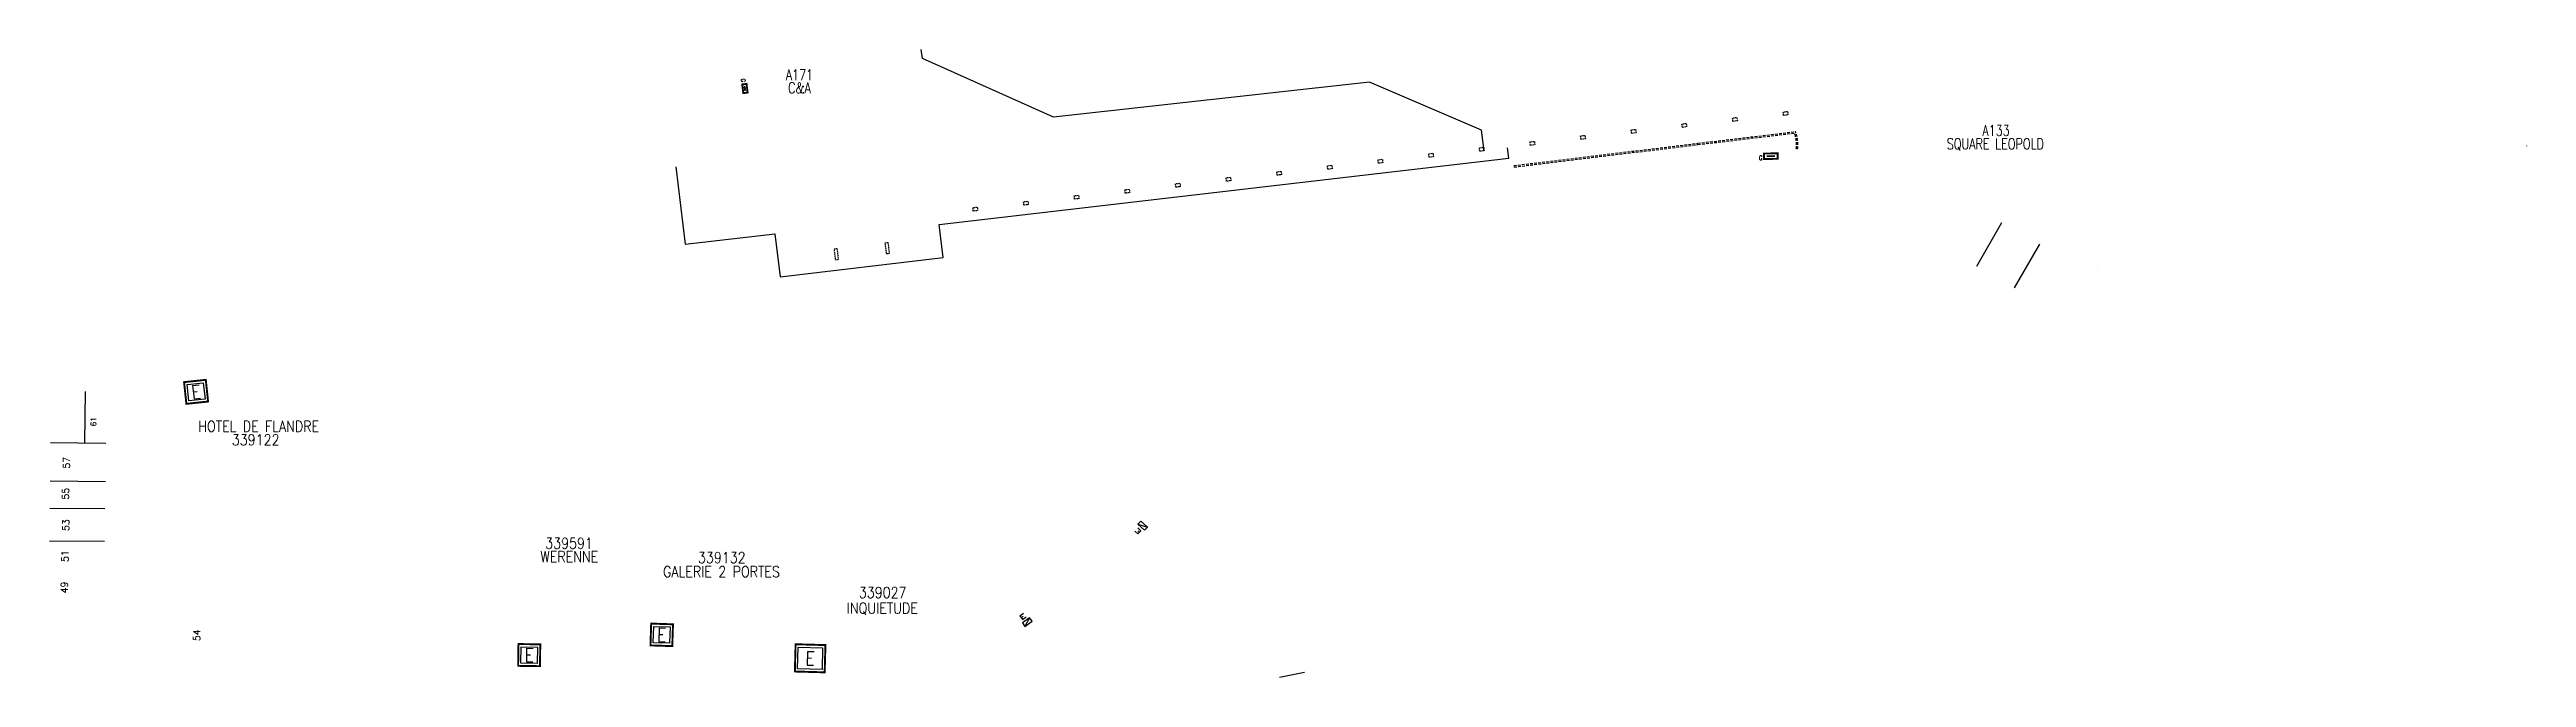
# Model space of a CAD drawing. Header units: millimetres. Extents: x 185003 to 185998, y 128001 to 129000.
# Drawn here: x 185038.7 to 185492.8, y 128654.2 to 128769.4 of the extents above; entities that cross this region are included whole.
import ezdxf
from ezdxf.enums import TextEntityAlignment as Align

# ---------------------------------------------------------------- set-up
doc = ezdxf.new("R2010")
doc.units = ezdxf.units.MM
doc.linetypes.add('DASHED', pattern=[0.75, 0.5, -0.25])
doc.layers.get('0').update_dxf_attribs({"linetype": 'CONTINUOUS'})
for name, color, linetype in [('G_210', 7, 'CONTINUOUS'), ('M_200', 7, 'CONTINUOUS'), ('W0100', 7, 'CONTINUOUS'), ('W0101', 7, 'CONTINUOUS'), ('W0112', 1, 'DASHED'), ('W0430', 7, 'CONTINUOUS'), ('W0991', 7, 'CONTINUOUS'), ('W1102', 7, 'CONTINUOUS')]:
    doc.layers.add(name, color=color, linetype=linetype)
doc.styles.add('M_ROMANS', font='ROMANS.shx', dxfattribs={"width": 0.75})
doc.styles.get("Standard").update_dxf_attribs({"font": 'romans.shx', "width": 0.85})

msp = doc.modelspace()

# ---------------------------------------------------------------- texts
at = {"layer": 'W0991', "color": 252}
for s, height, rotation, p in [('61', 1, 88.4332, (185046.76, 128701.08)), ('57', 1.25, 89.3655, (185041.82, 128693.56)), ('55', 1.25, 89.3655, (185041.64, 128687.86)), ('53', 1.25, 89.3655, (185041.7, 128682.1)), ('51', 1.25, 89.3655, (185041.54, 128676.42)), ('49', 1.25, 89.3655, (185041.42, 128670.67)), ('54', 1.25, 89.3655, (185065.69, 128661.9))]:
    msp.add_text(s, height=height, rotation=rotation, dxfattribs=at).set_placement(p, align=Align.MIDDLE)

# ---------------------------------------------------------------- blocks, each defined once
blk = doc.blocks.new('*U6')
at = {"layer": 'M_200', "color": 0, "linetype": 'Continuous', "const_width": 0.35, "flags": 128}
blk.add_lwpolyline([(5.61, 4.85), (5.47, -0.15), (0, 0), (0.14, 5)], close=True, dxfattribs=at)
at = {"layer": 'M_200', "color": 0, "linetype": 'Continuous'}
blk.add_lwpolyline([(0.62, 4.48), (5.09, 4.36), (4.98, 0.36), (0.51, 0.49)], close=True, dxfattribs=at)
at = {"layer": 'M_200', "insert": (2.8, 2.42), "char_height": 2.5, "width": 5.4714, "attachment_point": 5, "rotation": 358.4083}
blk.add_mtext('E', dxfattribs=at)
at = {"layer": 'M_200', "color": 0, "linetype": 'Continuous', "width": 0.85}
for tag, p in [('NUM', (2, 17.06)), ('NOM', (2, 10.65))]:
    blk.add_attdef(tag, text='', height=4, dxfattribs=at).set_placement(p, align=Align.MIDDLE)
at = {"layer": 'M_200', "color": 0, "linetype": 'Continuous', "style": 'M_ROMANS', "width": 0.75, "flags": 3}
for tag, p in [('DEF_LEG', (1.87, -2.99)), ('DEF_COUP', (1.87, -5.49)), ('DEF_TYPE', (1.87, -7.99))]:
    blk.add_attdef(tag, text='', height=1.2, dxfattribs=at).set_placement(p, align=Align.MIDDLE)
blk = doc.blocks.new('*U5')
at = {"layer": 'M_200', "color": 0, "linetype": 'Continuous', "const_width": 0.35, "flags": 128}
blk.add_lwpolyline([(4.13, 3.87), (4, -0.13), (0, 0), (0.13, 4)], close=True, dxfattribs=at)
at = {"layer": 'M_200', "color": 0, "linetype": 'Continuous'}
blk.add_lwpolyline([(0.61, 3.48), (3.61, 3.39), (3.51, 0.39), (0.52, 0.48)], close=True, dxfattribs=at)
at = {"layer": 'M_200', "insert": (2.06, 1.94), "char_height": 2.5, "width": 4, "attachment_point": 5, "rotation": 358.1768}
blk.add_mtext('E', dxfattribs=at)
at = {"layer": 'M_200', "color": 0, "linetype": 'Continuous', "width": 0.85}
for tag, p in [('NUM', (2, 17.06)), ('NOM', (2, 10.65))]:
    blk.add_attdef(tag, text='', height=4, dxfattribs=at).set_placement(p, align=Align.MIDDLE)
at = {"layer": 'M_200', "color": 0, "linetype": 'Continuous', "style": 'M_ROMANS', "width": 0.75, "flags": 3}
for tag, p in [('DEF_LEG', (1.87, -2.99)), ('DEF_COUP', (1.87, -5.49)), ('DEF_TYPE', (1.87, -7.99))]:
    blk.add_attdef(tag, text='', height=1.2, dxfattribs=at).set_placement(p, align=Align.MIDDLE)
blk = doc.blocks.new('*U4')
at = {"layer": 'M_200', "color": 0, "linetype": 'Continuous', "const_width": 0.35, "flags": 128}
blk.add_lwpolyline([(4.06, 3.94), (4, -0.06), (0, 0), (0.06, 4)], close=True, dxfattribs=at)
at = {"layer": 'M_200', "color": 0, "linetype": 'Continuous'}
blk.add_lwpolyline([(0.55, 3.49), (3.55, 3.45), (3.51, 0.45), (0.51, 0.49)], close=True, dxfattribs=at)
at = {"layer": 'M_200', "insert": (2.03, 1.97), "char_height": 2.5, "width": 4, "attachment_point": 5, "rotation": 359.1889}
blk.add_mtext('E', dxfattribs=at)
at = {"layer": 'M_200', "color": 0, "linetype": 'Continuous', "width": 0.85}
for tag, p in [('NUM', (2, 17.06)), ('NOM', (2, 10.65))]:
    blk.add_attdef(tag, text='', height=4, dxfattribs=at).set_placement(p, align=Align.MIDDLE)
at = {"layer": 'M_200', "color": 0, "linetype": 'Continuous', "style": 'M_ROMANS', "width": 0.75, "flags": 3}
for tag, p in [('DEF_LEG', (1.87, -2.99)), ('DEF_COUP', (1.87, -5.49)), ('DEF_TYPE', (1.87, -7.99))]:
    blk.add_attdef(tag, text='', height=1.2, dxfattribs=at).set_placement(p, align=Align.MIDDLE)
blk = doc.blocks.new('*U3')
at = {"layer": 'M_200', "color": 0, "linetype": 'Continuous', "const_width": 0.35, "flags": 128}
blk.add_lwpolyline([(3.56, 4.4), (3.98, 0.42), (0, 0), (-0.42, 3.98)], close=True, dxfattribs=at)
at = {"layer": 'M_200', "color": 0, "linetype": 'Continuous'}
blk.add_lwpolyline([(0.13, 3.53), (3.11, 3.85), (3.43, 0.86), (0.44, 0.55)], close=True, dxfattribs=at)
at = {"layer": 'M_200', "insert": (1.78, 2.2), "char_height": 2.5, "width": 4, "attachment_point": 5, "rotation": 6.0302}
blk.add_mtext('E', dxfattribs=at)
at = {"layer": 'M_200', "color": 0, "linetype": 'Continuous', "width": 0.85}
for tag, p in [('NUM', (2, 17.06)), ('NOM', (2, 10.65))]:
    blk.add_attdef(tag, text='', height=4, dxfattribs=at).set_placement(p, align=Align.MIDDLE)
at = {"layer": 'M_200', "color": 0, "linetype": 'Continuous', "style": 'M_ROMANS', "width": 0.75, "flags": 3}
for tag, p in [('DEF_LEG', (1.87, -2.99)), ('DEF_COUP', (1.87, -5.49)), ('DEF_TYPE', (1.87, -7.99))]:
    blk.add_attdef(tag, text='', height=1.2, dxfattribs=at).set_placement(p, align=Align.MIDDLE)
blk = doc.blocks.new('T430')
at = {"flags": 128}
for points in [[(0.8, 0.8), (-0.8, 0.8)], [(-0.8, 0.8), (-0.8, 0)], [(0.8, 0.8), (-0.8, 0)], [(-0.8, 0), (0.8, 0)], [(-0.4, 2.1), (0.4, 2.1)], [(-0.4, 2.1), (-0.4, 1.3)], [(-0.4, 1.7), (0, 1.7)], [(-0.4, 1.3), (0.4, 1.3)], [(0.8, 0), (0.8, 0.8)]]:
    blk.add_lwpolyline(points, dxfattribs=at)
blk = doc.blocks.new('*U116')
at = {"layer": 'G_210', "color": 0, "linetype": 'Continuous', "const_width": 0.35, "flags": 128}
blk.add_lwpolyline([(2.49, 1.03), (2.5, 0.03), (0, 0), (-0.01, 1)], close=True, dxfattribs=at)
at = {"layer": 'G_210', "color": 0, "linetype": 'Continuous'}
blk.add_lwpolyline([(0.49, 0.51), (1.99, 0.52), (1.99, 0.52), (0.49, 0.51)], close=True, dxfattribs=at)
at = {"layer": 'G_210', "insert": (-0.62, 0.21), "char_height": 0.808, "width": 1.2929, "attachment_point": 5, "rotation": 0.6279}
blk.add_mtext('G', dxfattribs=at)
at = {"layer": 'G_210', "color": 0, "linetype": 'Continuous', "width": 0.75}
for tag, height, p in [('NUM', 4, (2, 16)), ('NOM', 4, (2, 11)), ('BCL', 3, (2, 7))]:
    blk.add_attdef(tag, text='', height=height, dxfattribs=at).set_placement(p, align=Align.MIDDLE)
at = {"layer": 'G_210', "color": 0, "linetype": 'Continuous', "width": 0.75, "flags": 3}
for tag, p in [('DEF_LEG', (2.14, -3.11)), ('DEF_COUP', (2.14, -5.61)), ('DEF_TYPE', (2.14, -8.11))]:
    blk.add_attdef(tag, text='', height=1.2, dxfattribs=at).set_placement(p, align=Align.MIDDLE)
blk = doc.blocks.new('*U117')
at = {"layer": 'G_210', "color": 0, "linetype": 'Continuous', "const_width": 0.35, "flags": 128}
blk.add_lwpolyline([(0.99, -1.49), (0.2, -1.59), (0, 0), (0.79, 0.1)], close=True, dxfattribs=at)
at = {"layer": 'G_210', "color": 0, "linetype": 'Continuous'}
blk.add_lwpolyline([(0.36, -0.46), (0.43, -1.05), (0.63, -1.03), (0.56, -0.43)], close=True, dxfattribs=at)
at = {"layer": 'G_210', "insert": (0.18, 0.75), "char_height": 0.786, "width": 1.2569, "attachment_point": 5, "rotation": 277.0848}
blk.add_mtext('G', dxfattribs=at)
at = {"layer": 'G_210', "color": 0, "linetype": 'Continuous', "width": 0.75}
for tag, height, p in [('NUM', 4, (2, 16)), ('NOM', 4, (2, 11)), ('BCL', 3, (2, 7))]:
    blk.add_attdef(tag, text='', height=height, dxfattribs=at).set_placement(p, align=Align.MIDDLE)
at = {"layer": 'G_210', "color": 0, "linetype": 'Continuous', "width": 0.75, "flags": 3}
for tag, p in [('DEF_LEG', (2.14, -3.11)), ('DEF_COUP', (2.14, -5.61)), ('DEF_TYPE', (2.14, -8.11))]:
    blk.add_attdef(tag, text='', height=1.2, dxfattribs=at).set_placement(p, align=Align.MIDDLE)

# ---------------------------------------------------------------- linework, layer by layer
at = {"layer": 'W0100', "color": 252, "ltscale": 0.5, "flags": 128}
for points in [[(185301.72, 128750.78), (185301.27, 128754.54), (185280.71, 128763.37), (185222.8, 128756.98), (185198.73, 128767.72), (185198.54, 128769.37)], [(185492.83, 128751.67), (185492.83, 128751.65)], [(185414.13, 128729.62), (185414.13, 128729.61)]]:
    msp.add_lwpolyline(points, dxfattribs=at)
at = {"layer": 'W0101', "color": 252}
msp.add_lwpolyline([(185153.56, 128747.81), (185155.25, 128733.66), (185171.69, 128735.55), (185172.64, 128727.68), (185202.56, 128731.23), (185201.84, 128737.29), (185306.25, 128749.43), (185306.02, 128751.3)], dxfattribs=at)
at = {"layer": 'W0101', "color": 252, "flags": 128}
for points in [[(185045.23, 128706.63), (185045.13, 128697.18)], [(185038.89, 128697.24), (185049.03, 128697.14)], [(185038.82, 128690.24), (185048.94, 128690.14)], [(185038.77, 128685.24), (185048.87, 128685.14)], [(185038.7, 128679.25), (185048.78, 128679.14)]]:
    msp.add_lwpolyline(points, dxfattribs=at)
at = {"layer": 'W0112', "color": 252, "ltscale": 0.5, "flags": 128}
for points in [[(185328.78, 128753.98), (185328.7, 128754.62), (185329.5, 128754.72), (185329.58, 128754.07)], [(185338.07, 128755.07), (185337.99, 128755.72), (185338.78, 128755.81), (185338.86, 128755.17)], [(185347.35, 128756.17), (185347.28, 128756.82), (185348.07, 128756.91), (185348.15, 128756.27)], [(185356.64, 128757.27), (185356.56, 128757.91), (185357.36, 128758.01), (185357.43, 128757.36)], [(185291.64, 128749.59), (185291.56, 128750.23), (185292.36, 128750.33), (185292.43, 128749.68)], [(185300.92, 128750.69), (185300.85, 128751.33), (185301.64, 128751.42), (185301.72, 128750.78)], [(185310.21, 128751.78), (185310.13, 128752.43), (185310.93, 128752.52), (185311, 128751.88)], [(185319.5, 128752.88), (185319.42, 128753.53), (185320.21, 128753.62), (185320.29, 128752.97)], [(185254.5, 128745.2), (185254.42, 128745.84), (185255.22, 128745.94), (185255.29, 128745.29)], [(185263.78, 128746.3), (185263.71, 128746.94), (185264.5, 128747.04), (185264.58, 128746.39)], [(185273.07, 128747.39), (185272.99, 128748.04), (185273.79, 128748.13), (185273.86, 128747.49)], [(185282.35, 128748.49), (185282.28, 128749.14), (185283.07, 128749.23), (185283.15, 128748.58)], [(185217.36, 128740.81), (185217.28, 128741.45), (185218.07, 128741.55), (185218.15, 128740.9)], [(185226.64, 128741.91), (185226.57, 128742.55), (185227.36, 128742.65), (185227.44, 128742)], [(185235.93, 128743), (185235.85, 128743.65), (185236.65, 128743.74), (185236.72, 128743.1)], [(185245.21, 128744.1), (185245.14, 128744.75), (185245.93, 128744.84), (185246.01, 128744.2)], [(185208.07, 128739.71), (185207.99, 128740.36), (185208.79, 128740.45), (185208.86, 128739.81)], [(185183.14, 128732.8), (185182.53, 128732.72), (185182.77, 128730.8), (185183.37, 128730.87)], [(185192.48, 128733.91), (185191.87, 128733.84), (185192.1, 128731.91), (185192.71, 128731.98)]]:
    msp.add_lwpolyline(points, close=True, dxfattribs=at)
at = {"layer": 'W0112', "color": 252}
for points in [[(185307.17, 128748.06), (185340.9, 128752.16), (185358.83, 128754.3), (185358.83, 128754.3, -0.11262), (185359.21, 128751.1)], [(185307.2, 128747.81), (185340.93, 128751.92), (185358.66, 128754.03), (185358.66, 128754.03, -0.105443), (185358.96, 128751.12)]]:
    msp.add_lwpolyline(points, format="xyb", dxfattribs=at)
at = {"layer": 'W1102', "color": 252, "ltscale": 0.5, "flags": 128}
for points in [[(185392.05, 128729.64), (185396.66, 128737.64)], [(185398.99, 128725.64), (185403.59, 128733.64)], [(185268.8, 128655.05), (185264.2, 128654.15)]]:
    msp.add_lwpolyline(points, dxfattribs=at)

# ---------------------------------------------------------------- block references
at = {"layer": 'G_210', "ltscale": 0.5}
ref = msp.add_blockref('*U117', (185165.7, 128762.96), dxfattribs=at)
ref.add_attrib('NUM', 'A171', dxfattribs={"color": 0, "linetype": 'Continuous', "height": 2, "width": 0.75}).set_placement((185176.2, 128764.72), align=Align.MIDDLE)
ref.add_attrib('NOM', 'C&A', dxfattribs={"color": 0, "linetype": 'Continuous', "height": 2, "width": 0.75}).set_placement((185176.2, 128762.33), align=Align.MIDDLE)
ref = msp.add_blockref('*U116', (185353.04, 128749.28), dxfattribs=at)
ref.add_attrib('NUM', 'A133', dxfattribs={"color": 0, "linetype": 'Continuous', "height": 2, "width": 0.75}).set_placement((185395.58, 128754.51), align=Align.MIDDLE)
ref.add_attrib('NOM', 'SQUARE LEOPOLD', dxfattribs={"color": 0, "linetype": 'Continuous', "height": 2, "width": 0.75}).set_placement((185395.46, 128751.96), align=Align.MIDDLE)
at = {"layer": 'M_200'}
ref = msp.add_blockref('*U3', (185063.79, 128704.36), dxfattribs=at)
ref.add_attrib('NUM', '339122', dxfattribs={"color": 0, "linetype": 'Continuous', "height": 2, "width": 0.85}).set_placement((185076.49, 128697.76), align=Align.MIDDLE)
ref.add_attrib('NOM', 'HOTEL DE FLANDRE', dxfattribs={"color": 0, "linetype": 'Continuous', "height": 2, "width": 0.85}).set_placement((185077.05, 128700.22), align=Align.MIDDLE)
ref = msp.add_blockref('*U4', (185124.62, 128656.29), dxfattribs=at)
ref.add_attrib('NUM', '339591', dxfattribs={"color": 0, "linetype": 'Continuous', "height": 2, "width": 0.85}).set_placement((185133.95, 128678.78), align=Align.MIDDLE)
ref.add_attrib('NOM', 'WERENNE', dxfattribs={"color": 0, "linetype": 'Continuous', "height": 2, "width": 0.85}).set_placement((185133.99, 128676.33), align=Align.MIDDLE)
ref = msp.add_blockref('*U5', (185148.88, 128660.04), dxfattribs=at)
ref.add_attrib('NUM', '339132', dxfattribs={"color": 0, "linetype": 'Continuous', "height": 2, "width": 0.85}).set_placement((185161.96, 128676.15), align=Align.MIDDLE)
ref.add_attrib('NOM', 'GALERIE 2 PORTES', dxfattribs={"color": 0, "linetype": 'Continuous', "height": 2, "width": 0.85}).set_placement((185161.9, 128673.57), align=Align.MIDDLE)
ref = msp.add_blockref('*U6', (185175.35, 128655.25), dxfattribs=at)
ref.add_attrib('NUM', '339027', dxfattribs={"color": 0, "linetype": 'Continuous', "height": 2, "width": 0.85}).set_placement((185191.45, 128669.73), align=Align.MIDDLE)
ref.add_attrib('NOM', 'INQUIETUDE', dxfattribs={"color": 0, "linetype": 'Continuous', "height": 2, "width": 0.85}).set_placement((185191.38, 128666.77), align=Align.MIDDLE)
at = {"layer": 'W0430'}
for p, rotation in [((185239.39, 128682.3), 137.2805039390357), ((185218.19, 128664.01), 36.34920623701203)]:
    msp.add_blockref('T430', p, dxfattribs=dict(at, rotation=rotation))

msp.set_redraw_order([(e.dxf.handle, doc.entitydb.next_handle()) for e in msp.query("TEXT MTEXT ATTDEF DIMENSION ARC_DIMENSION")])  # texts and dimensions are drawn at this point

doc.saveas('drawing.dxf')
